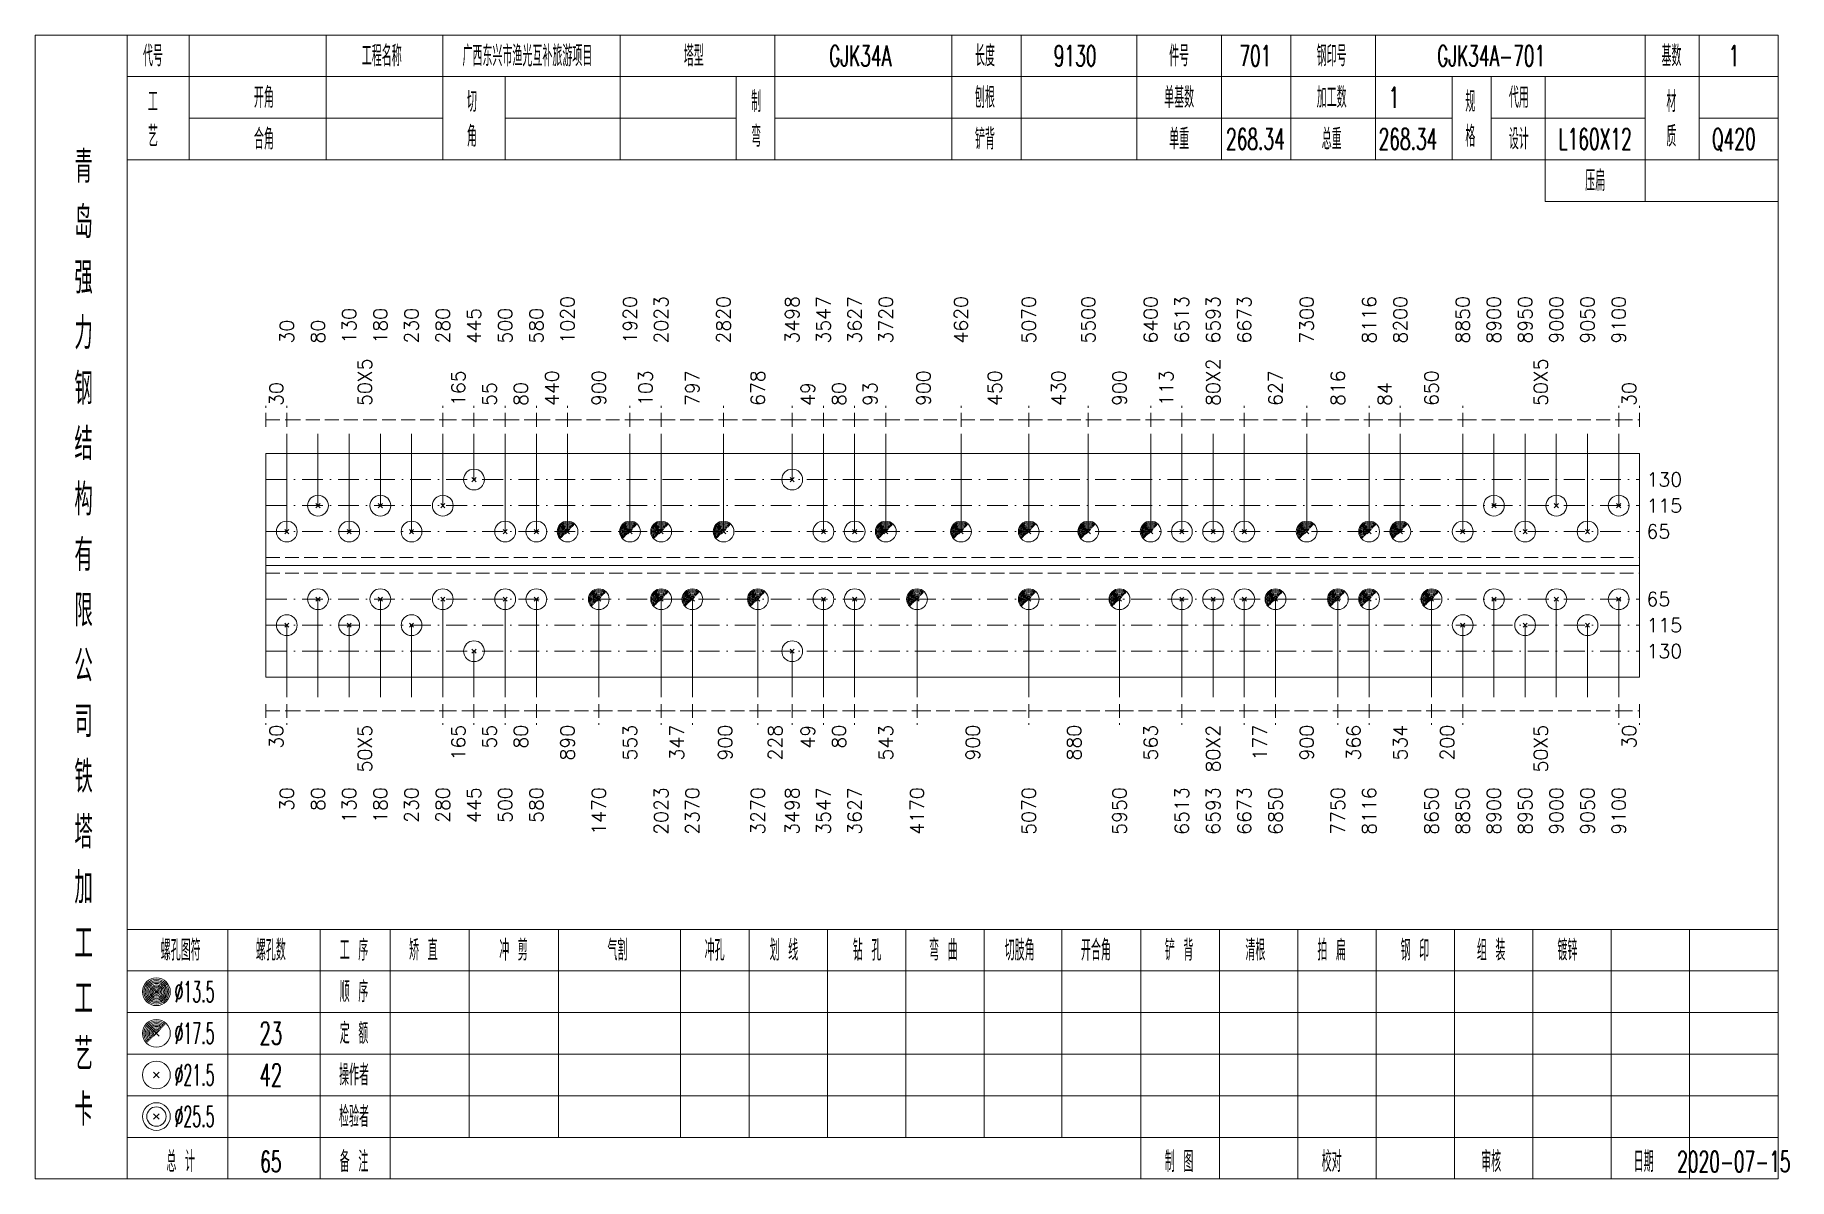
# Model space of a CAD drawing. Extents: x 0 to 2606, y -377 to 6479.
# Drawn here: x 522.8 to 775.7, y 3500 to 3665 of the extents above; entities that cross this region are included whole.
import ezdxf
from ezdxf.enums import TextEntityAlignment as Align

# ---------------------------------------------------------------- set-up
doc = ezdxf.new("R2010")
doc.units = 0
doc.header["$MEASUREMENT"] = 0
doc.linetypes.add('一点画线', pattern=[5.2, 3, -1, 0.2, -1])
doc.linetypes.add('虚线', pattern=[2.75, 2, -0.75])
doc.layers.get('0').update_dxf_attribs({"linetype": 'CONTINUOUS', "lineweight": 25})
doc.layers.add('1', color=7, linetype='CONTINUOUS', lineweight=25)
doc.layers.add('4', color=7, linetype='CONTINUOUS', lineweight=25)
doc.styles.get("Standard").update_dxf_attribs({"font": 'simplex.shx', "width": 0.7, "height": 3, "bigfont": 'gbhzfs.shx'})

msp = doc.modelspace()

# ---------------------------------------------------------------- texts
at = {"color": 7, "linetype": 'Continuous', "lineweight": 13}
for s, p in [('130', (568.1, 3620.5)), ('180', (572.6, 3620.5)), ('230', (577.1, 3620.5)), ('280', (581.6, 3620.5)), ('445', (586.1, 3620.5)), ('500', (590.6, 3620.5)), ('580', (595.1, 3620.5)), ('1020', (599.6, 3620.5)), ('1920', (608.6, 3620.5)), ('2023', (613.1, 3620.5)), ('2820', (622.1, 3620.5)), ('3498', (632, 3620.5)), ('3547', (636.5, 3620.5)), ('3627', (641, 3620.5)), ('3720', (645.5, 3620.5)), ('4620', (656.34, 3620.5)), ('5070', (666.11, 3620.5)), ('5500', (674.7, 3620.5)), ('6400', (683.7, 3620.5)), ('6513', (688.2, 3620.5)), ('6593', (692.7, 3620.5)), ('6673', (697.2, 3620.5)), ('7300', (706.2, 3620.5)), ('8116', (715.2, 3620.5)), ('8200', (719.7, 3620.5)), ('8850', (728.7, 3620.5)), ('8900', (733.2, 3620.5)), ('8950', (737.7, 3620.5)), ('9000', (742.2, 3620.5)), ('9050', (746.7, 3620.5)), ('9100', (751.2, 3620.5)), ('30', (559.1, 3620.5)), ('80', (563.6, 3620.5))]:
    msp.add_text(s, height=2, rotation=90, dxfattribs=at).set_placement(p, align=Align.MIDDLE_LEFT)
at = {"color": 8, "linetype": 'Continuous', "lineweight": 9}
for s, p in [('50X5', (570.35, 3611.5)), ('80X2', (692.7, 3611.5)), ('50X5', (739.95, 3611.5)), ('30', (557.6, 3611.5)), ('165', (583.85, 3611.5)), ('55', (588.35, 3611.5)), ('80', (592.85, 3611.5)), ('440', (597.35, 3611.5)), ('900', (604.1, 3611.5)), ('103', (610.85, 3611.5)), ('797', (617.6, 3611.5)), ('678', (627.05, 3611.5)), ('80', (638.75, 3611.5)), ('93', (643.25, 3611.5)), ('900', (650.92, 3611.5)), ('450', (661.23, 3611.5)), ('430', (670.4, 3611.5)), ('900', (679.2, 3611.5)), ('113', (685.95, 3611.5)), ('627', (701.7, 3611.5)), ('816', (710.7, 3611.5)), ('84', (717.45, 3611.5)), ('650', (724.2, 3611.5)), ('30', (752.7, 3611.5)), ('49', (634.25, 3611.5))]:
    msp.add_text(s, height=2, rotation=90, dxfattribs=at).set_placement(p, align=Align.MIDDLE_LEFT)
at = {"color": 7, "linetype": 'Continuous', "lineweight": 13}
for s, p in [('130', (755.2, 3600.88)), ('115', (755.2, 3597.12)), ('65', (755.2, 3593.38)), ('65', (755.2, 3583.62)), ('115', (755.2, 3579.88)), ('130', (755.2, 3576.12))]:
    msp.add_text(s, height=2, dxfattribs=at).set_placement(p, align=Align.MIDDLE_LEFT)
at = {"color": 8, "linetype": 'Continuous', "lineweight": 9}
for s, p in [('30', (557.6, 3565.5)), ('50X5', (570.35, 3565.5)), ('165', (583.85, 3565.5)), ('55', (588.35, 3565.5)), ('80', (592.85, 3565.5)), ('890', (599.6, 3565.5)), ('553', (608.6, 3565.5)), ('347', (615.35, 3565.5)), ('900', (622.33, 3565.5)), ('228', (629.53, 3565.5)), ('49', (634.25, 3565.5)), ('80', (638.75, 3565.5)), ('543', (645.5, 3565.5)), ('900', (658.05, 3565.5)), ('880', (672.65, 3565.5)), ('563', (683.7, 3565.5)), ('80X2', (692.7, 3565.5)), ('177', (699.45, 3565.5)), ('900', (706.2, 3565.5)), ('366', (712.95, 3565.5)), ('534', (719.7, 3565.5)), ('200', (726.45, 3565.5)), ('50X5', (739.95, 3565.5)), ('30', (752.7, 3565.5))]:
    msp.add_text(s, height=2, rotation=90, dxfattribs=at).set_placement(p, align=Align.MIDDLE_RIGHT)
at = {"layer": '1', "color": 7, "linetype": 'Continuous', "lineweight": 13}
for s, p in [('30', (559.1, 3556.5)), ('80', (563.6, 3556.5)), ('130', (568.1, 3556.5)), ('180', (572.6, 3556.5)), ('230', (577.1, 3556.5)), ('280', (581.6, 3556.5)), ('445', (586.1, 3556.5)), ('500', (590.6, 3556.5)), ('580', (595.1, 3556.5)), ('1470', (604.1, 3556.5)), ('2023', (613.1, 3556.5)), ('2370', (617.6, 3556.5)), ('3270', (627.05, 3556.5)), ('3498', (632, 3556.5)), ('3547', (636.5, 3556.5)), ('3627', (641, 3556.5)), ('4170', (650, 3556.5)), ('5070', (666.11, 3556.5)), ('5950', (679.2, 3556.5)), ('6513', (688.2, 3556.5)), ('6593', (692.7, 3556.5)), ('6673', (697.2, 3556.5)), ('6850', (701.7, 3556.5)), ('7750', (710.7, 3556.5)), ('8116', (715.2, 3556.5)), ('8650', (724.2, 3556.5)), ('8850', (728.7, 3556.5)), ('8900', (733.2, 3556.5)), ('8950', (737.7, 3556.5)), ('9000', (742.2, 3556.5)), ('9050', (746.7, 3556.5)), ('9100', (751.2, 3556.5))]:
    msp.add_text(s, height=2, rotation=90, dxfattribs=at).set_placement(p, align=Align.MIDDLE_RIGHT)
at = {"layer": '4', "color": 1, "linetype": 'Continuous', "lineweight": 13}
for s, height, width, p in [('代号', 3, 0.6, (539.8, 3662)), ('工程名称', 3, 0.6, (572.8, 3662)), ('广西东兴市渔光互补旅游项目', 3, 0.6, (593.8, 3662)), ('塔型', 3, 0.6, (617.8, 3662)), ('GJK34A', 3, 0.6, (641.8, 3662)), ('长度', 3, 0.6, (659.8, 3662)), ('9130', 3, 0.6, (672.8, 3662)), ('件号', 3, 0.6, (687.8, 3662)), ('701', 3, 0.6, (698.8, 3662)), ('钢印号', 3, 0.6, (709.8, 3662)), ('GJK34A-701', 3, 0.6, (732.8, 3662)), ('基数', 3, 0.6, (758.8, 3662)), ('1', 3, 0.6, (767.8, 3662)), ('开角', 3, 0.6, (555.8, 3656)), ('刨根', 3, 0.6, (659.8, 3656)), ('单基数', 3, 0.6, (687.8, 3656)), ('加工数', 3, 0.6, (709.8, 3656)), ('代用', 3, 0.6, (736.8, 3656)), ('工', 3, 0.6, (539.8, 3655.4)), ('切', 3, 0.6, (585.8, 3655.4)), ('制', 3, 0.6, (626.8, 3655.4)), ('1', 3, 0.6, (718.8, 3656)), ('规', 3, 0.6, (729.8, 3655.4)), ('材', 3, 0.6, (758.8, 3655.4)), ('艺', 3, 0.6, (539.8, 3650.4)), ('合角', 3, 0.6, (555.8, 3650)), ('角', 3, 0.6, (585.8, 3650.4)), ('弯', 3, 0.6, (626.8, 3650.4)), ('铲背', 3, 0.6, (659.8, 3650)), ('单重', 3, 0.6, (687.8, 3650)), ('268.34', 3, 0.6, (698.8, 3650)), ('总重', 3, 0.6, (709.8, 3650)), ('268.34', 3, 0.6, (720.8, 3650)), ('格', 3, 0.6, (729.8, 3650.4)), ('设计', 3, 0.6, (736.8, 3650)), ('L160X12', 3, 0.6, (747.8, 3650)), ('质', 3, 0.6, (758.8, 3650.4)), ('Q420', 3, 0.6, (767.8, 3650)), ('青', 4.6, 0.8, (529.8, 3646)), ('压扁', 3, 0.6, (747.8, 3644)), ('岛', 4.6, 0.8, (529.8, 3638)), ('强', 4.6, 0.8, (529.8, 3630)), ('力', 4.6, 0.8, (529.8, 3622)), ('钢', 4.6, 0.8, (529.8, 3614)), ('结', 4.6, 0.8, (529.8, 3606)), ('构', 4.6, 0.8, (529.8, 3598)), ('有', 4.6, 0.8, (529.8, 3590)), ('限', 4.6, 0.8, (529.8, 3582)), ('公', 4.6, 0.8, (529.8, 3574)), ('司', 4.6, 0.8, (529.8, 3566)), ('铁', 4.6, 0.8, (529.8, 3558)), ('塔', 4.6, 0.8, (529.8, 3550)), ('加', 4.6, 0.8, (529.8, 3542)), ('工', 4.6, 0.8, (529.8, 3534)), ('螺孔图符', 3, 0.6, (543.8, 3533)), ('螺孔数', 3, 0.6, (556.8, 3533)), ('工 序', 3, 0.6, (568.8, 3533)), ('矫 直', 3, 0.6, (578.8, 3533)), ('冲 剪', 3, 0.6, (591.8, 3533)), ('气割', 3, 0.6, (606.8, 3533)), ('冲孔', 3, 0.6, (620.8, 3533)), ('划 线', 3, 0.6, (630.8, 3533)), ('钻 孔', 3, 0.6, (642.8, 3533)), ('弯 曲', 3, 0.6, (653.8, 3533)), ('切肢角', 3, 0.6, (664.8, 3533)), ('开合角', 3, 0.6, (675.8, 3533)), ('铲 背', 3, 0.6, (687.8, 3533)), ('清根', 3, 0.6, (698.8, 3533)), ('拍 扁', 3, 0.6, (709.8, 3533)), ('钢 印', 3, 0.6, (721.8, 3533)), ('组 装', 3, 0.6, (732.8, 3533)), ('镀锌', 3, 0.6, (743.8, 3533)), ('顺 序', 3, 0.6, (568.8, 3527)), ('工', 4.6, 0.8, (529.8, 3526)), ('%%C13.5', 3, 0.5, (545.8, 3527)), ('%%C17.5', 3, 0.5, (545.8, 3521)), ('23', 3.2, 0.6, (556.8, 3521)), ('定 额', 3, 0.6, (568.8, 3521)), ('艺', 4.6, 0.8, (529.8, 3518)), ('%%C21.5', 3, 0.5, (545.8, 3515)), ('42', 3.2, 0.6, (556.8, 3515)), ('操作者', 3, 0.6, (568.8, 3515)), ('卡', 4.6, 0.8, (529.8, 3510)), ('%%C25.5', 3, 0.5, (545.8, 3509)), ('检验者', 3, 0.6, (568.8, 3509)), ('总 计', 3, 0.6, (543.8, 3502.5)), ('65', 3, 0.6, (556.8, 3502.5)), ('备 注', 3, 0.6, (568.8, 3502.5)), ('制 图', 3, 0.6, (687.8, 3502.5)), ('校对', 3, 0.6, (709.8, 3502.5)), ('审核', 3, 0.6, (732.8, 3502.5)), ('日期', 3, 0.6, (754.8, 3502.5)), ('2020-07-15', 3, 0.6, (767.8, 3502.5))]:
    msp.add_text(s, height=height, dxfattribs=dict(at, width=width)).set_placement(p, align=Align.MIDDLE_CENTER)

# ---------------------------------------------------------------- linework, layer by layer
at = {"color": 8, "linetype": '虚线', "lineweight": 9}
for p, q in [((556.1, 3608.5), (556.1, 3611.5)), ((559.1, 3608.5), (559.1, 3611.5)), ((559.1, 3608.5), (559.1, 3611.5)), ((581.6, 3608.5), (581.6, 3611.5)), ((581.6, 3608.5), (581.6, 3611.5)), ((586.1, 3608.5), (586.1, 3611.5)), ((586.1, 3608.5), (586.1, 3611.5)), ((590.6, 3608.5), (590.6, 3611.5)), ((590.6, 3608.5), (590.6, 3611.5)), ((595.1, 3608.5), (595.1, 3611.5)), ((595.1, 3608.5), (595.1, 3611.5)), ((599.6, 3608.5), (599.6, 3611.5)), ((599.6, 3608.5), (599.6, 3611.5)), ((608.6, 3608.5), (608.6, 3611.5)), ((608.6, 3608.5), (608.6, 3611.5)), ((613.1, 3608.5), (613.1, 3611.5)), ((613.1, 3608.5), (613.1, 3611.5)), ((622.1, 3608.5), (622.1, 3611.5)), ((622.1, 3608.5), (622.1, 3611.5)), ((632, 3608.5), (632, 3611.5)), ((632, 3608.5), (632, 3611.5)), ((636.5, 3608.5), (636.5, 3611.5)), ((636.5, 3608.5), (636.5, 3611.5)), ((641, 3608.5), (641, 3611.5)), ((641, 3608.5), (641, 3611.5)), ((645.5, 3608.5), (645.5, 3611.5)), ((645.5, 3608.5), (645.5, 3611.5)), ((656.34, 3608.5), (656.34, 3611.5)), ((656.34, 3608.5), (656.34, 3611.5)), ((666.11, 3608.5), (666.11, 3611.5)), ((666.11, 3608.5), (666.11, 3611.5)), ((674.7, 3608.5), (674.7, 3611.5)), ((674.7, 3608.5), (674.7, 3611.5)), ((683.7, 3608.5), (683.7, 3611.5)), ((683.7, 3608.5), (683.7, 3611.5)), ((688.2, 3608.5), (688.2, 3611.5)), ((688.2, 3608.5), (688.2, 3611.5)), ((697.2, 3608.5), (697.2, 3611.5)), ((697.2, 3608.5), (697.2, 3611.5)), ((706.2, 3608.5), (706.2, 3611.5)), ((706.2, 3608.5), (706.2, 3611.5)), ((715.2, 3608.5), (715.2, 3611.5)), ((715.2, 3608.5), (715.2, 3611.5)), ((719.7, 3608.5), (719.7, 3611.5)), ((719.7, 3608.5), (719.7, 3611.5)), ((728.7, 3608.5), (728.7, 3611.5)), ((728.7, 3608.5), (728.7, 3611.5)), ((751.2, 3608.5), (751.2, 3611.5)), ((751.2, 3608.5), (751.2, 3611.5)), ((754.2, 3608.5), (754.2, 3611.5)), ((556.1, 3609.5), (559.1, 3609.5)), ((559.1, 3609.5), (581.6, 3609.5)), ((581.6, 3609.5), (586.1, 3609.5)), ((586.1, 3609.5), (590.6, 3609.5)), ((590.6, 3609.5), (595.1, 3609.5)), ((595.1, 3609.5), (599.6, 3609.5)), ((599.6, 3609.5), (608.6, 3609.5)), ((608.6, 3609.5), (613.1, 3609.5)), ((613.1, 3609.5), (622.1, 3609.5)), ((622.1, 3609.5), (632, 3609.5)), ((632, 3609.5), (636.5, 3609.5)), ((636.5, 3609.5), (641, 3609.5)), ((641, 3609.5), (645.5, 3609.5)), ((645.5, 3609.5), (656.34, 3609.5)), ((656.34, 3609.5), (666.11, 3609.5)), ((666.11, 3609.5), (674.7, 3609.5)), ((674.7, 3609.5), (683.7, 3609.5)), ((683.7, 3609.5), (688.2, 3609.5)), ((688.2, 3609.5), (697.2, 3609.5)), ((697.2, 3609.5), (706.2, 3609.5)), ((706.2, 3609.5), (715.2, 3609.5)), ((715.2, 3609.5), (719.7, 3609.5)), ((719.7, 3609.5), (728.7, 3609.5)), ((728.7, 3609.5), (751.2, 3609.5)), ((751.2, 3609.5), (754.2, 3609.5)), ((556.1, 3568.5), (556.1, 3565.5)), ((556.1, 3567.5), (559.1, 3567.5)), ((559.1, 3568.5), (559.1, 3565.5)), ((559.1, 3568.5), (559.1, 3565.5)), ((559.1, 3567.5), (581.6, 3567.5)), ((581.6, 3568.5), (581.6, 3565.5)), ((581.6, 3568.5), (581.6, 3565.5)), ((581.6, 3567.5), (586.1, 3567.5)), ((586.1, 3568.5), (586.1, 3565.5)), ((586.1, 3568.5), (586.1, 3565.5)), ((586.1, 3567.5), (590.6, 3567.5)), ((590.6, 3568.5), (590.6, 3565.5)), ((590.6, 3568.5), (590.6, 3565.5)), ((590.6, 3567.5), (595.1, 3567.5)), ((595.1, 3568.5), (595.1, 3565.5)), ((595.1, 3568.5), (595.1, 3565.5)), ((595.1, 3567.5), (604.1, 3567.5)), ((604.1, 3568.5), (604.1, 3565.5)), ((604.1, 3568.5), (604.1, 3565.5)), ((604.1, 3567.5), (613.1, 3567.5)), ((613.1, 3568.5), (613.1, 3565.5)), ((613.1, 3568.5), (613.1, 3565.5)), ((613.1, 3567.5), (617.6, 3567.5)), ((617.6, 3568.5), (617.6, 3565.5)), ((617.6, 3568.5), (617.6, 3565.5)), ((617.6, 3567.5), (627.05, 3567.5)), ((627.05, 3568.5), (627.05, 3565.5)), ((627.05, 3568.5), (627.05, 3565.5)), ((627.05, 3567.5), (632, 3567.5)), ((632, 3568.5), (632, 3565.5)), ((632, 3568.5), (632, 3565.5)), ((632, 3567.5), (636.5, 3567.5)), ((636.5, 3568.5), (636.5, 3565.5)), ((636.5, 3568.5), (636.5, 3565.5)), ((636.5, 3567.5), (641, 3567.5)), ((641, 3568.5), (641, 3565.5)), ((641, 3568.5), (641, 3565.5)), ((641, 3567.5), (650, 3567.5)), ((650, 3568.5), (650, 3565.5)), ((650, 3568.5), (650, 3565.5)), ((650, 3567.5), (666.11, 3567.5)), ((666.11, 3568.5), (666.11, 3565.5)), ((666.11, 3568.5), (666.11, 3565.5)), ((666.11, 3567.5), (679.2, 3567.5)), ((679.2, 3568.5), (679.2, 3565.5)), ((679.2, 3568.5), (679.2, 3565.5)), ((679.2, 3567.5), (688.2, 3567.5)), ((688.2, 3568.5), (688.2, 3565.5)), ((688.2, 3568.5), (688.2, 3565.5)), ((688.2, 3567.5), (697.2, 3567.5)), ((697.2, 3568.5), (697.2, 3565.5)), ((697.2, 3568.5), (697.2, 3565.5)), ((697.2, 3567.5), (701.7, 3567.5)), ((701.7, 3568.5), (701.7, 3565.5)), ((701.7, 3568.5), (701.7, 3565.5)), ((701.7, 3567.5), (710.7, 3567.5)), ((710.7, 3568.5), (710.7, 3565.5)), ((710.7, 3568.5), (710.7, 3565.5)), ((710.7, 3567.5), (715.2, 3567.5)), ((715.2, 3568.5), (715.2, 3565.5)), ((715.2, 3568.5), (715.2, 3565.5)), ((715.2, 3567.5), (724.2, 3567.5)), ((724.2, 3568.5), (724.2, 3565.5)), ((724.2, 3568.5), (724.2, 3565.5)), ((724.2, 3567.5), (728.7, 3567.5)), ((728.7, 3568.5), (728.7, 3565.5)), ((728.7, 3568.5), (728.7, 3565.5)), ((728.7, 3567.5), (751.2, 3567.5)), ((751.2, 3568.5), (751.2, 3565.5)), ((751.2, 3568.5), (751.2, 3565.5)), ((751.2, 3567.5), (754.2, 3567.5)), ((754.2, 3568.5), (754.2, 3565.5))]:
    msp.add_line(p, q, dxfattribs=at)
at = {"color": 7, "linetype": 'Continuous', "lineweight": 13}
for p, q in [((559.1, 3593.38), (559.1, 3607.5)), ((563.6, 3597.12), (563.6, 3607.5)), ((568.1, 3593.38), (568.1, 3607.5)), ((572.6, 3597.12), (572.6, 3607.5)), ((577.1, 3593.38), (577.1, 3607.5)), ((581.6, 3597.12), (581.6, 3607.5)), ((586.1, 3600.88), (586.1, 3607.5)), ((590.6, 3593.38), (590.6, 3607.5)), ((595.1, 3593.38), (595.1, 3607.5)), ((599.6, 3593.38), (599.6, 3607.5)), ((608.6, 3593.38), (608.6, 3607.5)), ((613.1, 3593.38), (613.1, 3607.5)), ((622.1, 3593.38), (622.1, 3607.5)), ((632, 3600.88), (632, 3607.5)), ((636.5, 3593.38), (636.5, 3607.5)), ((641, 3593.38), (641, 3607.5)), ((645.5, 3593.38), (645.5, 3607.5)), ((656.34, 3593.38), (656.34, 3607.5)), ((666.11, 3593.38), (666.11, 3607.5)), ((674.7, 3593.38), (674.7, 3607.5)), ((683.7, 3593.38), (683.7, 3607.5)), ((688.2, 3593.38), (688.2, 3607.5)), ((692.7, 3593.38), (692.7, 3607.5)), ((697.2, 3593.38), (697.2, 3607.5)), ((706.2, 3593.38), (706.2, 3607.5)), ((715.2, 3593.38), (715.2, 3607.5)), ((719.7, 3593.38), (719.7, 3607.5)), ((728.7, 3593.38), (728.7, 3607.5)), ((733.2, 3597.12), (733.2, 3607.5)), ((737.7, 3593.38), (737.7, 3607.5)), ((742.2, 3597.12), (742.2, 3607.5)), ((746.7, 3593.38), (746.7, 3607.5)), ((751.2, 3597.12), (751.2, 3607.5)), ((585.8, 3600.57), (586.4, 3601.18)), ((586.4, 3600.57), (585.8, 3601.18)), ((631.7, 3600.57), (632.3, 3601.18)), ((632.3, 3600.57), (631.7, 3601.18)), ((563.3, 3596.82), (563.9, 3597.43)), ((563.9, 3596.82), (563.3, 3597.43)), ((572.3, 3596.82), (572.9, 3597.43)), ((572.9, 3596.82), (572.3, 3597.43)), ((581.3, 3596.82), (581.9, 3597.43)), ((581.9, 3596.82), (581.3, 3597.43)), ((732.9, 3596.82), (733.5, 3597.43)), ((733.5, 3596.82), (732.9, 3597.43)), ((741.9, 3596.82), (742.5, 3597.43)), ((742.5, 3596.82), (741.9, 3597.43)), ((750.9, 3596.82), (751.5, 3597.43)), ((751.5, 3596.82), (750.9, 3597.43)), ((558.8, 3593.07), (559.4, 3593.68)), ((559.4, 3593.07), (558.8, 3593.68)), ((567.8, 3593.07), (568.4, 3593.68)), ((568.4, 3593.07), (567.8, 3593.68)), ((576.8, 3593.07), (577.4, 3593.68)), ((577.4, 3593.07), (576.8, 3593.68)), ((590.3, 3593.07), (590.9, 3593.68)), ((590.9, 3593.07), (590.3, 3593.68)), ((594.8, 3593.07), (595.4, 3593.68)), ((595.4, 3593.07), (594.8, 3593.68)), ((636.2, 3593.07), (636.8, 3593.68)), ((636.8, 3593.07), (636.2, 3593.68)), ((640.7, 3593.07), (641.3, 3593.68)), ((641.3, 3593.07), (640.7, 3593.68)), ((687.9, 3593.07), (688.5, 3593.68)), ((688.5, 3593.07), (687.9, 3593.68)), ((692.4, 3593.07), (693, 3593.68)), ((693, 3593.07), (692.4, 3593.68)), ((696.9, 3593.07), (697.5, 3593.68)), ((697.5, 3593.07), (696.9, 3593.68)), ((728.4, 3593.07), (729, 3593.68)), ((729, 3593.07), (728.4, 3593.68)), ((737.4, 3593.07), (738, 3593.68)), ((738, 3593.07), (737.4, 3593.68)), ((746.4, 3593.07), (747, 3593.68)), ((747, 3593.07), (746.4, 3593.68)), ((563.6, 3583.62), (563.6, 3569.5)), ((572.6, 3583.62), (572.6, 3569.5)), ((581.6, 3583.62), (581.6, 3569.5)), ((590.6, 3583.62), (590.6, 3569.5)), ((595.1, 3583.62), (595.1, 3569.5)), ((604.1, 3583.62), (604.1, 3569.5)), ((613.1, 3583.62), (613.1, 3569.5)), ((617.6, 3583.62), (617.6, 3569.5)), ((627.05, 3583.62), (627.05, 3569.5)), ((636.5, 3583.62), (636.5, 3569.5)), ((641, 3583.62), (641, 3569.5)), ((650, 3583.62), (650, 3569.5)), ((666.11, 3583.62), (666.11, 3569.5)), ((679.2, 3583.62), (679.2, 3569.5)), ((688.2, 3583.62), (688.2, 3569.5)), ((692.7, 3583.62), (692.7, 3569.5)), ((697.2, 3583.62), (697.2, 3569.5)), ((701.7, 3583.62), (701.7, 3569.5)), ((710.7, 3583.62), (710.7, 3569.5)), ((715.2, 3583.62), (715.2, 3569.5)), ((724.2, 3583.62), (724.2, 3569.5)), ((733.2, 3583.62), (733.2, 3569.5)), ((742.2, 3583.62), (742.2, 3569.5)), ((751.2, 3583.62), (751.2, 3569.5)), ((559.1, 3579.88), (559.1, 3569.5)), ((568.1, 3579.88), (568.1, 3569.5)), ((577.1, 3579.88), (577.1, 3569.5)), ((728.7, 3579.88), (728.7, 3569.5)), ((737.7, 3579.88), (737.7, 3569.5)), ((746.7, 3579.88), (746.7, 3569.5)), ((586.1, 3576.12), (586.1, 3569.5)), ((632, 3576.12), (632, 3569.5))]:
    msp.add_line(p, q, dxfattribs=at)
at = {"color": 7, "linetype": 'Continuous', "lineweight": 18}
for p, q in [((556.1, 3604.62), (556.1, 3572.38)), ((556.1, 3604.62), (754.2, 3604.62)), ((754.2, 3604.62), (754.2, 3572.38)), ((556.1, 3588.5), (754.2, 3588.5))]:
    msp.add_line(p, q, dxfattribs=at)
at = {"color": 3, "linetype": '一点画线', "lineweight": 13}
for p, q in [((556.1, 3600.88), (754.2, 3600.88)), ((556.1, 3597.12), (754.2, 3597.12)), ((556.1, 3593.38), (754.2, 3593.38)), ((556.1, 3583.62), (754.2, 3583.62)), ((556.1, 3579.88), (754.2, 3579.88)), ((556.1, 3576.12), (754.2, 3576.12))]:
    msp.add_line(p, q, dxfattribs=at)
at = {"color": 7, "linetype": 'Continuous', "lineweight": 0}
for p, q in [((599.3, 3593.07), (599.9, 3593.68)), ((599.3, 3593.68), (599.9, 3593.07)), ((608.3, 3593.07), (608.9, 3593.68)), ((608.3, 3593.68), (608.9, 3593.07)), ((612.8, 3593.07), (613.4, 3593.68)), ((612.8, 3593.68), (613.4, 3593.07)), ((621.8, 3593.07), (622.4, 3593.68)), ((621.8, 3593.68), (622.4, 3593.07)), ((645.2, 3593.07), (645.8, 3593.68)), ((645.2, 3593.68), (645.8, 3593.07)), ((656.04, 3593.07), (656.64, 3593.68)), ((656.04, 3593.68), (656.64, 3593.07)), ((665.81, 3593.07), (666.41, 3593.68)), ((665.81, 3593.68), (666.41, 3593.07)), ((674.4, 3593.07), (675, 3593.68)), ((674.4, 3593.68), (675, 3593.07)), ((683.4, 3593.07), (684, 3593.68)), ((683.4, 3593.68), (684, 3593.07)), ((705.9, 3593.07), (706.5, 3593.68)), ((705.9, 3593.68), (706.5, 3593.07)), ((714.9, 3593.07), (715.5, 3593.68)), ((714.9, 3593.68), (715.5, 3593.07)), ((719.4, 3593.07), (720, 3593.68)), ((719.4, 3593.68), (720, 3593.07))]:
    msp.add_line(p, q, dxfattribs=at)
at = {"color": 1, "linetype": '虚线', "lineweight": 18}
for p, q in [((556.1, 3589.62), (754.2, 3589.62)), ((556.1, 3587.38), (754.2, 3587.38))]:
    msp.add_line(p, q, dxfattribs=at)
at = {"color": 7, "linetype": 'Continuous', "lineweight": 13}
for centre in [(586.1, 3600.88), (632, 3600.88), (563.6, 3597.12), (572.6, 3597.12), (581.6, 3597.12), (733.2, 3597.12), (742.2, 3597.12), (751.2, 3597.12), (559.1, 3593.38), (568.1, 3593.38), (577.1, 3593.38), (590.6, 3593.38), (595.1, 3593.38), (599.6, 3593.38), (608.6, 3593.38), (613.1, 3593.38), (622.1, 3593.38), (636.5, 3593.38), (641, 3593.38), (645.5, 3593.38), (656.34, 3593.38), (666.11, 3593.38), (674.7, 3593.38), (683.7, 3593.38), (688.2, 3593.38), (692.7, 3593.38), (697.2, 3593.38), (706.2, 3593.38), (715.2, 3593.38), (719.7, 3593.38), (728.7, 3593.38), (737.7, 3593.38), (746.7, 3593.38)]:
    msp.add_circle(centre, 1.5, dxfattribs=at)
for centre, radius in [((599.6, 3593.38), 1.35), ((599.6, 3593.38), 1.2), ((599.6, 3593.38), 1.05), ((608.6, 3593.38), 1.35), ((608.6, 3593.38), 1.2), ((608.6, 3593.38), 1.05), ((613.1, 3593.38), 1.35), ((613.1, 3593.38), 1.2), ((613.1, 3593.38), 1.05), ((622.1, 3593.38), 1.35), ((622.1, 3593.38), 1.2), ((622.1, 3593.38), 1.05), ((645.5, 3593.38), 1.35), ((645.5, 3593.38), 1.2), ((645.5, 3593.38), 1.05), ((656.34, 3593.38), 1.35), ((656.34, 3593.38), 1.2), ((656.34, 3593.38), 1.05), ((666.11, 3593.38), 1.35), ((666.11, 3593.38), 1.2), ((666.11, 3593.38), 1.05), ((674.7, 3593.38), 1.35), ((674.7, 3593.38), 1.2), ((674.7, 3593.38), 1.05), ((683.7, 3593.38), 1.35), ((683.7, 3593.38), 1.2), ((683.7, 3593.38), 1.05), ((706.2, 3593.38), 1.35), ((706.2, 3593.38), 1.2), ((706.2, 3593.38), 1.05), ((715.2, 3593.38), 1.35), ((715.2, 3593.38), 1.2), ((715.2, 3593.38), 1.05), ((719.7, 3593.38), 1.35), ((719.7, 3593.38), 1.2), ((719.7, 3593.38), 1.05), ((599.6, 3593.38), 0.9), ((599.6, 3593.38), 0.75), ((599.6, 3593.38), 0.6), ((599.6, 3593.38), 0.45), ((599.6, 3593.38), 0.3), ((599.6, 3593.38), 0.15), ((608.6, 3593.38), 0.9), ((608.6, 3593.38), 0.75), ((608.6, 3593.38), 0.6), ((608.6, 3593.38), 0.45), ((608.6, 3593.38), 0.3), ((608.6, 3593.38), 0.15), ((613.1, 3593.38), 0.9), ((613.1, 3593.38), 0.75), ((613.1, 3593.38), 0.6), ((613.1, 3593.38), 0.45), ((613.1, 3593.38), 0.3), ((613.1, 3593.38), 0.15), ((622.1, 3593.38), 0.9), ((622.1, 3593.38), 0.75), ((622.1, 3593.38), 0.6), ((622.1, 3593.38), 0.45), ((622.1, 3593.38), 0.3), ((622.1, 3593.38), 0.15), ((645.5, 3593.38), 0.9), ((645.5, 3593.38), 0.75), ((645.5, 3593.38), 0.6), ((645.5, 3593.38), 0.45), ((645.5, 3593.38), 0.3), ((645.5, 3593.38), 0.15), ((656.34, 3593.38), 0.9), ((656.34, 3593.38), 0.75), ((656.34, 3593.38), 0.6), ((656.34, 3593.38), 0.45), ((656.34, 3593.38), 0.3), ((656.34, 3593.38), 0.15), ((666.11, 3593.38), 0.9), ((666.11, 3593.38), 0.75), ((666.11, 3593.38), 0.6), ((666.11, 3593.38), 0.45), ((666.11, 3593.38), 0.3), ((666.11, 3593.38), 0.15), ((674.7, 3593.38), 0.9), ((674.7, 3593.38), 0.75), ((674.7, 3593.38), 0.6), ((674.7, 3593.38), 0.45), ((674.7, 3593.38), 0.3), ((674.7, 3593.38), 0.15), ((683.7, 3593.38), 0.9), ((683.7, 3593.38), 0.75), ((683.7, 3593.38), 0.6), ((683.7, 3593.38), 0.45), ((683.7, 3593.38), 0.3), ((683.7, 3593.38), 0.15), ((706.2, 3593.38), 0.9), ((706.2, 3593.38), 0.75), ((706.2, 3593.38), 0.6), ((706.2, 3593.38), 0.45), ((706.2, 3593.38), 0.3), ((706.2, 3593.38), 0.15), ((715.2, 3593.38), 0.9), ((715.2, 3593.38), 0.75), ((715.2, 3593.38), 0.6), ((715.2, 3593.38), 0.45), ((715.2, 3593.38), 0.3), ((715.2, 3593.38), 0.15), ((719.7, 3593.38), 0.9), ((719.7, 3593.38), 0.75), ((719.7, 3593.38), 0.6), ((719.7, 3593.38), 0.45), ((719.7, 3593.38), 0.3), ((719.7, 3593.38), 0.15)]:
    msp.add_arc(centre, radius, 45, 225, dxfattribs=at)
at = {"layer": '1', "color": 7, "linetype": 'Continuous', "lineweight": 13}
for p, q in [((563.3, 3583.32), (563.9, 3583.93)), ((563.9, 3583.32), (563.3, 3583.93)), ((572.3, 3583.32), (572.9, 3583.93)), ((572.9, 3583.32), (572.3, 3583.93)), ((581.3, 3583.32), (581.9, 3583.93)), ((581.9, 3583.32), (581.3, 3583.93)), ((590.3, 3583.32), (590.9, 3583.93)), ((590.9, 3583.32), (590.3, 3583.93)), ((594.8, 3583.32), (595.4, 3583.93)), ((595.4, 3583.32), (594.8, 3583.93)), ((636.2, 3583.32), (636.8, 3583.93)), ((636.8, 3583.32), (636.2, 3583.93)), ((640.7, 3583.32), (641.3, 3583.93)), ((641.3, 3583.32), (640.7, 3583.93)), ((687.9, 3583.32), (688.5, 3583.93)), ((688.5, 3583.32), (687.9, 3583.93)), ((692.4, 3583.32), (693, 3583.93)), ((693, 3583.32), (692.4, 3583.93)), ((696.9, 3583.32), (697.5, 3583.93)), ((697.5, 3583.32), (696.9, 3583.93)), ((732.9, 3583.32), (733.5, 3583.93)), ((733.5, 3583.32), (732.9, 3583.93)), ((741.9, 3583.32), (742.5, 3583.93)), ((742.5, 3583.32), (741.9, 3583.93)), ((750.9, 3583.32), (751.5, 3583.93)), ((751.5, 3583.32), (750.9, 3583.93)), ((558.8, 3579.57), (559.4, 3580.18)), ((559.4, 3579.57), (558.8, 3580.18)), ((567.8, 3579.57), (568.4, 3580.18)), ((568.4, 3579.57), (567.8, 3580.18)), ((576.8, 3579.57), (577.4, 3580.18)), ((577.4, 3579.57), (576.8, 3580.18)), ((728.4, 3579.57), (729, 3580.18)), ((729, 3579.57), (728.4, 3580.18)), ((737.4, 3579.57), (738, 3580.18)), ((738, 3579.57), (737.4, 3580.18)), ((746.4, 3579.57), (747, 3580.18)), ((747, 3579.57), (746.4, 3580.18)), ((585.8, 3575.82), (586.4, 3576.43)), ((586.4, 3575.82), (585.8, 3576.43)), ((631.7, 3575.82), (632.3, 3576.43)), ((632.3, 3575.82), (631.7, 3576.43))]:
    msp.add_line(p, q, dxfattribs=at)
at = {"layer": '1', "color": 7, "linetype": 'Continuous', "lineweight": 0}
for p, q in [((603.8, 3583.32), (604.4, 3583.93)), ((603.8, 3583.93), (604.4, 3583.32)), ((612.8, 3583.32), (613.4, 3583.93)), ((612.8, 3583.93), (613.4, 3583.32)), ((617.3, 3583.32), (617.9, 3583.93)), ((617.3, 3583.93), (617.9, 3583.32)), ((626.75, 3583.32), (627.35, 3583.93)), ((626.75, 3583.93), (627.35, 3583.32)), ((649.7, 3583.32), (650.3, 3583.93)), ((649.7, 3583.93), (650.3, 3583.32)), ((665.81, 3583.32), (666.41, 3583.93)), ((665.81, 3583.93), (666.41, 3583.32)), ((678.9, 3583.32), (679.5, 3583.93)), ((678.9, 3583.93), (679.5, 3583.32)), ((701.4, 3583.32), (702, 3583.93)), ((701.4, 3583.93), (702, 3583.32)), ((710.4, 3583.32), (711, 3583.93)), ((710.4, 3583.93), (711, 3583.32)), ((714.9, 3583.32), (715.5, 3583.93)), ((714.9, 3583.93), (715.5, 3583.32)), ((723.9, 3583.32), (724.5, 3583.93)), ((723.9, 3583.93), (724.5, 3583.32))]:
    msp.add_line(p, q, dxfattribs=at)
at = {"layer": '1', "color": 7, "linetype": 'Continuous', "lineweight": 18}
msp.add_line((556.1, 3572.38), (754.2, 3572.38), dxfattribs=at)
at = {"layer": '1', "color": 7, "linetype": 'Continuous', "lineweight": 13}
for centre in [(563.6, 3583.62), (572.6, 3583.62), (581.6, 3583.62), (590.6, 3583.62), (595.1, 3583.62), (604.1, 3583.62), (613.1, 3583.62), (617.6, 3583.62), (627.05, 3583.62), (636.5, 3583.62), (641, 3583.62), (650, 3583.62), (666.11, 3583.62), (679.2, 3583.62), (688.2, 3583.62), (692.7, 3583.62), (697.2, 3583.62), (701.7, 3583.62), (710.7, 3583.62), (715.2, 3583.62), (724.2, 3583.62), (733.2, 3583.62), (742.2, 3583.62), (751.2, 3583.62), (559.1, 3579.88), (568.1, 3579.88), (577.1, 3579.88), (728.7, 3579.88), (737.7, 3579.88), (746.7, 3579.88), (586.1, 3576.12), (632, 3576.12)]:
    msp.add_circle(centre, 1.5, dxfattribs=at)
for centre, radius in [((604.1, 3583.62), 1.35), ((604.1, 3583.62), 1.2), ((604.1, 3583.62), 1.05), ((604.1, 3583.62), 0.9), ((604.1, 3583.62), 0.75), ((613.1, 3583.62), 1.35), ((613.1, 3583.62), 1.2), ((613.1, 3583.62), 1.05), ((613.1, 3583.62), 0.9), ((613.1, 3583.62), 0.75), ((617.6, 3583.62), 1.35), ((617.6, 3583.62), 1.2), ((617.6, 3583.62), 1.05), ((617.6, 3583.62), 0.9), ((617.6, 3583.62), 0.75), ((627.05, 3583.62), 1.35), ((627.05, 3583.62), 1.2), ((627.05, 3583.62), 1.05), ((627.05, 3583.62), 0.9), ((627.05, 3583.62), 0.75), ((650, 3583.62), 1.35), ((650, 3583.62), 1.2), ((650, 3583.62), 1.05), ((650, 3583.62), 0.9), ((650, 3583.62), 0.75), ((666.11, 3583.62), 1.35), ((666.11, 3583.62), 1.2), ((666.11, 3583.62), 1.05), ((666.11, 3583.62), 0.9), ((666.11, 3583.62), 0.75), ((679.2, 3583.62), 1.35), ((679.2, 3583.62), 1.2), ((679.2, 3583.62), 1.05), ((679.2, 3583.62), 0.9), ((679.2, 3583.62), 0.75), ((701.7, 3583.62), 1.35), ((701.7, 3583.62), 1.2), ((701.7, 3583.62), 1.05), ((701.7, 3583.62), 0.9), ((701.7, 3583.62), 0.75), ((710.7, 3583.62), 1.35), ((710.7, 3583.62), 1.2), ((710.7, 3583.62), 1.05), ((710.7, 3583.62), 0.9), ((710.7, 3583.62), 0.75), ((715.2, 3583.62), 1.35), ((715.2, 3583.62), 1.2), ((715.2, 3583.62), 1.05), ((715.2, 3583.62), 0.9), ((715.2, 3583.62), 0.75), ((724.2, 3583.62), 1.35), ((724.2, 3583.62), 1.2), ((724.2, 3583.62), 1.05), ((724.2, 3583.62), 0.9), ((724.2, 3583.62), 0.75), ((604.1, 3583.62), 0.6), ((604.1, 3583.62), 0.45), ((604.1, 3583.62), 0.3), ((604.1, 3583.62), 0.15), ((613.1, 3583.62), 0.6), ((613.1, 3583.62), 0.45), ((613.1, 3583.62), 0.3), ((613.1, 3583.62), 0.15), ((617.6, 3583.62), 0.6), ((617.6, 3583.62), 0.45), ((617.6, 3583.62), 0.3), ((617.6, 3583.62), 0.15), ((627.05, 3583.62), 0.6), ((627.05, 3583.62), 0.45), ((627.05, 3583.62), 0.3), ((627.05, 3583.62), 0.15), ((650, 3583.62), 0.6), ((650, 3583.62), 0.45), ((650, 3583.62), 0.3), ((650, 3583.62), 0.15), ((666.11, 3583.62), 0.6), ((666.11, 3583.62), 0.45), ((666.11, 3583.62), 0.3), ((666.11, 3583.62), 0.15), ((679.2, 3583.62), 0.6), ((679.2, 3583.62), 0.45), ((679.2, 3583.62), 0.3), ((679.2, 3583.62), 0.15), ((701.7, 3583.62), 0.6), ((701.7, 3583.62), 0.45), ((701.7, 3583.62), 0.3), ((701.7, 3583.62), 0.15), ((710.7, 3583.62), 0.6), ((710.7, 3583.62), 0.45), ((710.7, 3583.62), 0.3), ((710.7, 3583.62), 0.15), ((715.2, 3583.62), 0.6), ((715.2, 3583.62), 0.45), ((715.2, 3583.62), 0.3), ((715.2, 3583.62), 0.15), ((724.2, 3583.62), 0.6), ((724.2, 3583.62), 0.45), ((724.2, 3583.62), 0.3), ((724.2, 3583.62), 0.15)]:
    msp.add_arc(centre, radius, 45, 225, dxfattribs=at)
at = {"layer": '4', "color": 1, "linetype": 'Continuous', "lineweight": 18}
for p, q in [((536.1, 3500), (536.1, 3665)), ((545, 3647), (545, 3665)), ((564.8, 3647), (564.8, 3665)), ((581.6, 3647), (581.6, 3665)), ((607.2, 3647), (607.2, 3665)), ((629.5, 3647), (629.5, 3665)), ((655, 3647), (655, 3665)), ((665, 3647), (665, 3665)), ((681.7, 3647), (681.7, 3665)), ((693.9, 3647), (693.9, 3665)), ((703.9, 3647), (703.9, 3665)), ((716.1, 3647), (716.1, 3665)), ((755, 3641), (755, 3665)), ((762.8, 3647), (762.8, 3665)), ((536.1, 3659), (774.2, 3659)), ((590.6, 3647), (590.6, 3659)), ((623.9, 3647), (623.9, 3659)), ((727.2, 3647), (727.2, 3659)), ((732.8, 3647), (732.8, 3659)), ((740.6, 3641), (740.6, 3659)), ((545, 3653), (581.6, 3653)), ((590.6, 3653), (623.9, 3653)), ((629.5, 3653), (727.2, 3653)), ((732.8, 3653), (755, 3653)), ((762.8, 3653), (774.2, 3653)), ((536.1, 3647), (774.2, 3647)), ((740.6, 3641), (774.2, 3641)), ((536.1, 3536), (774.2, 3536)), ((550.6, 3500), (550.6, 3536)), ((563.9, 3500), (563.9, 3536)), ((574, 3500), (574, 3536)), ((585.4, 3506), (585.4, 3536)), ((598.3, 3506), (598.3, 3536)), ((615.9, 3506), (615.9, 3536)), ((625.8, 3506), (625.8, 3536)), ((637.1, 3506), (637.1, 3536)), ((648.4, 3506), (648.4, 3536)), ((659.7, 3506), (659.7, 3536)), ((670.9, 3506), (670.9, 3536)), ((682.3, 3506), (682.3, 3536)), ((693.6, 3506), (693.6, 3536)), ((704.9, 3506), (704.9, 3536)), ((716.2, 3506), (716.2, 3536)), ((727.5, 3506), (727.5, 3536)), ((738.8, 3506), (738.8, 3536)), ((750.1, 3506), (750.1, 3536)), ((761.4, 3506), (761.4, 3536)), ((536.1, 3530), (774.2, 3530)), ((536.1, 3524), (774.2, 3524)), ((536.1, 3518), (774.2, 3518)), ((536.1, 3512), (774.2, 3512)), ((536.1, 3506), (774.2, 3506)), ((682.3, 3500), (682.3, 3506)), ((693.6, 3500), (693.6, 3506)), ((704.9, 3500), (704.9, 3506)), ((716.2, 3500), (716.2, 3506)), ((727.5, 3500), (727.5, 3506)), ((738.8, 3500), (738.8, 3506)), ((750.1, 3500), (750.1, 3506)), ((761.4, 3500), (761.4, 3506))]:
    msp.add_line(p, q, dxfattribs=at)
at = {"layer": '4', "color": 7, "linetype": 'Continuous', "lineweight": 13}
for p, q in [((540.1, 3526.8), (540.5, 3527.2)), ((540.5, 3526.8), (540.1, 3527.2)), ((539.9, 3514.6), (540.7, 3515.4)), ((540.7, 3514.6), (539.9, 3515.4)), ((539.9, 3508.6), (540.7, 3509.4)), ((540.7, 3508.6), (539.9, 3509.4))]:
    msp.add_line(p, q, dxfattribs=at)
at = {"layer": '4', "color": 7, "linetype": 'Continuous', "lineweight": 0}
for p, q in [((539.9, 3520.6), (540.7, 3521.4)), ((539.9, 3521.4), (540.7, 3520.6))]:
    msp.add_line(p, q, dxfattribs=at)
at = {"layer": '4', "color": 1, "linetype": 'Continuous', "lineweight": 18}
msp.add_lwpolyline([(522.8, 3665), (522.8, 3500), (774.2, 3500), (774.2, 3665)], close=True, dxfattribs=at)
at = {"layer": '4', "color": 7, "linetype": 'Continuous', "lineweight": 13}
for centre, radius in [((540.3, 3527), 2), ((540.3, 3527), 1.8), ((540.3, 3527), 1.6), ((540.3, 3527), 1.4), ((540.3, 3527), 1.2), ((540.3, 3527), 1), ((540.3, 3527), 0.8), ((540.3, 3527), 0.6), ((540.3, 3527), 0.4), ((540.3, 3527), 0.2), ((540.3, 3521), 2), ((540.3, 3515), 2), ((540.3, 3509), 2), ((540.3, 3509), 1.4)]:
    msp.add_circle(centre, radius, dxfattribs=at)
for radius in [1.8, 1.6, 1.4, 1.2, 1, 0.8, 0.6, 0.4, 0.2]:
    msp.add_arc((540.3, 3521), radius, 45, 225, dxfattribs=at)

msp.set_redraw_order([(e.dxf.handle, doc.entitydb.next_handle()) for e in msp.query("TEXT MTEXT ATTDEF DIMENSION ARC_DIMENSION")])  # texts and dimensions are drawn at this point

doc.saveas('drawing.dxf')
